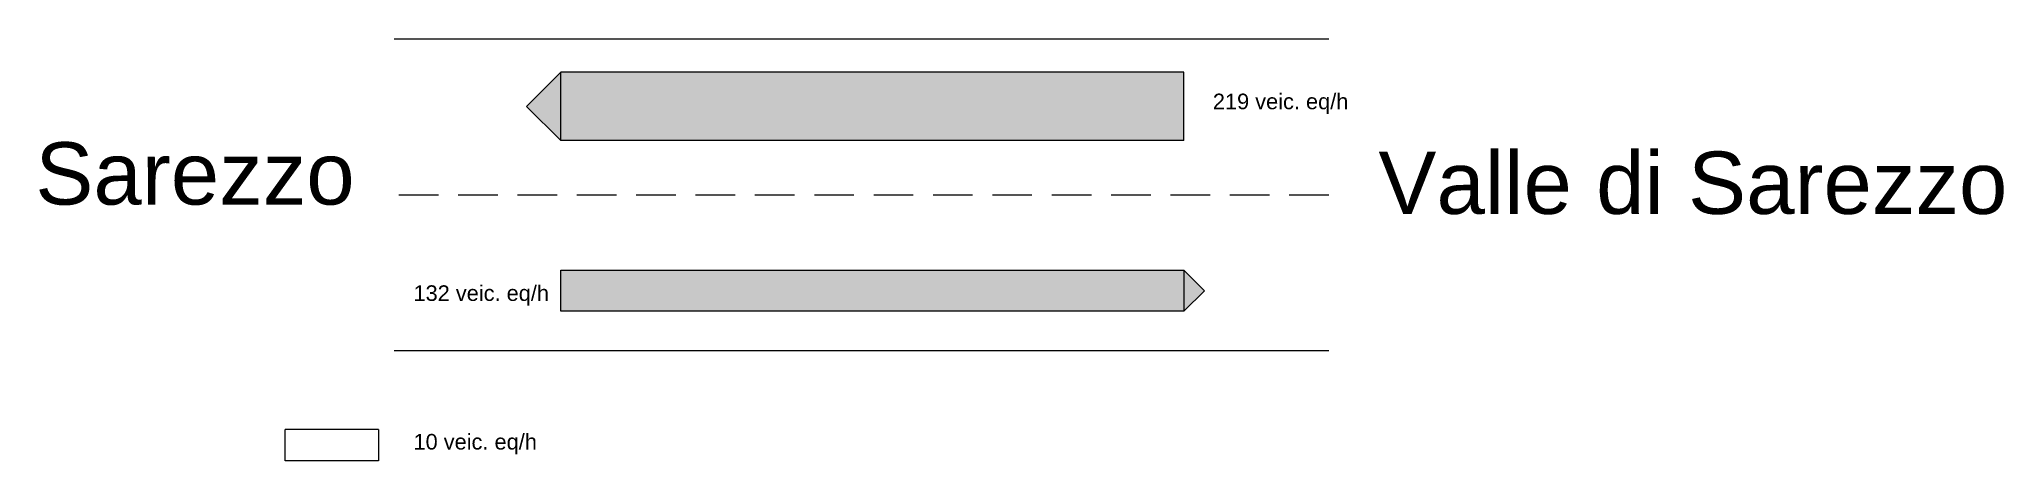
# Model space of a CAD drawing. Header units: millimetres. Extents: x 994 to 3678, y 1097 to 2408.
# Drawn here: x 3048 to 3678, y 1366 to 1501 of the extents above; entities that cross this region are included whole.
import ezdxf

# ---------------------------------------------------------------- set-up
doc = ezdxf.new("R2010")
doc.units = ezdxf.units.MM
doc.linetypes.add('TRATTEGGIATA', pattern=[19.05, 12.7, -6.35])
doc.layers.add('Strada', color=7, linetype='Continuous', lineweight=9)
doc.styles.get("Standard").update_dxf_attribs({"font": 'arial.ttf'})

msp = doc.modelspace()

# ---------------------------------------------------------------- texts
at = {"layer": 'Strada'}
for s, width, insert, char_height, attachment_point in [('219 veic. eq/h', 52.0223, (3424.49, 1483.35), 5, 1), ('Sarezzo', 154.4223, (3149.06, 1467.74), 20, 3), ('Valle di Sarezzo', 245.359, (3679.48, 1464.75), 20, 3), ('132 veic. eq/h', 58.0254, (3167.94, 1421.82), 5, 1), ('10 veic. eq/h', 58.0254, (3167.94, 1374.12), 5, 1)]:
    msp.add_mtext_dynamic_manual_height_columns(s, width=width, gutter_width=12.5, heights=[0], dxfattribs=dict(at, insert=insert, char_height=char_height, attachment_point=attachment_point))

# ---------------------------------------------------------------- hatches: boundary and pattern name
at = {"layer": 'Strada', "transparency": 33554559}
h = msp.add_hatch(color=4, dxfattribs=at)
h.dxf.hatch_style = 1
h.paths.add_polyline_path([(3415.18, 1490.19), (3215.18, 1490.19), (3215.18, 1468.29), (3415.18, 1468.29)])
h.paths.add_polyline_path([(3215.18, 1490.19), (3204.23, 1479.24), (3215.18, 1468.29)])
h = msp.add_hatch(color=152, dxfattribs=at)
h.dxf.hatch_style = 1
h.paths.add_polyline_path([(3415.18, 1426.7), (3215.18, 1426.7), (3215.18, 1413.5), (3415.18, 1413.5)])
h.paths.add_polyline_path([(3421.78, 1420.1), (3415.18, 1426.7), (3415.18, 1413.5)])

# ---------------------------------------------------------------- linework, layer by layer
at = {"layer": 'Strada'}
for p, q in [((3461.69, 1500.8), (3161.69, 1500.8)), ((3215.18, 1490.19), (3204.23, 1479.24)), ((3415.18, 1490.19), (3215.18, 1490.19)), ((3215.18, 1468.29), (3215.18, 1490.19)), ((3415.18, 1468.29), (3415.18, 1490.19)), ((3215.18, 1468.29), (3204.23, 1479.24)), ((3415.18, 1468.29), (3215.18, 1468.29)), ((3215.18, 1413.5), (3215.18, 1426.7)), ((3215.18, 1426.7), (3415.18, 1426.7)), ((3415.18, 1426.7), (3415.18, 1413.5)), ((3415.18, 1426.7), (3421.78, 1420.1)), ((3415.18, 1413.5), (3421.78, 1420.1)), ((3415.18, 1413.5), (3215.18, 1413.5)), ((3461.69, 1400.8), (3161.69, 1400.8)), ((3156.75, 1375.53), (3126.75, 1375.53)), ((3126.75, 1365.53), (3126.75, 1375.53)), ((3156.75, 1375.53), (3156.75, 1365.53)), ((3156.75, 1365.53), (3126.75, 1365.53))]:
    msp.add_line(p, q, dxfattribs=at)
at = {"layer": 'Strada', "linetype": 'TRATTEGGIATA'}
msp.add_line((3461.69, 1450.8), (3161.69, 1450.8), dxfattribs=at)

msp.set_redraw_order([(e.dxf.handle, doc.entitydb.next_handle()) for e in msp.query("TEXT MTEXT ATTDEF DIMENSION ARC_DIMENSION")])  # texts and dimensions are drawn at this point

doc.saveas('drawing.dxf')
